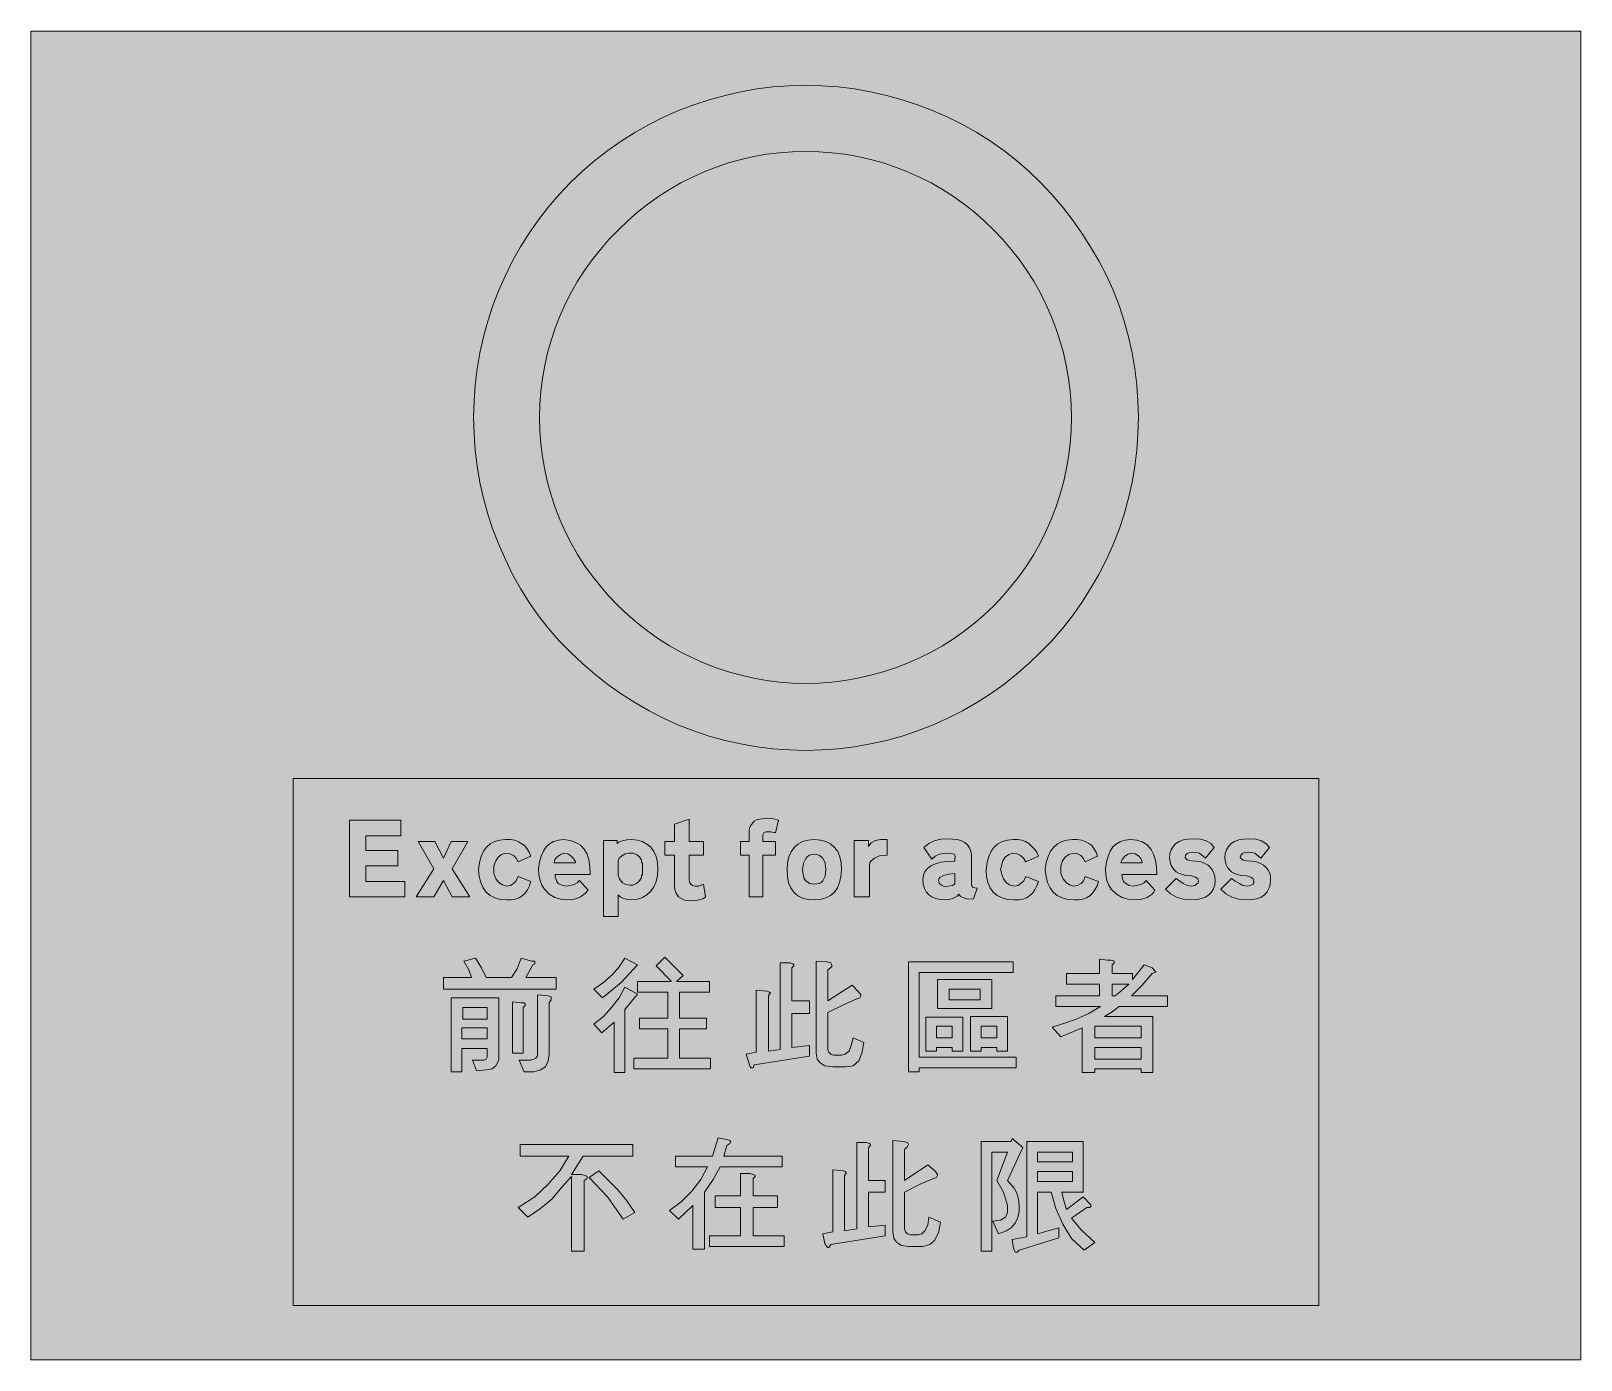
# Model space of a CAD drawing. Header units: metres. Extents: x 141 to 429, y 13 to 259.
import ezdxf

# ---------------------------------------------------------------- set-up
doc = ezdxf.new("R2010")
doc.units = ezdxf.units.M
for name, color, linetype, true_color in [('FILL_BLACK_000000', 7, 'Continuous', 0x000000), ('FILL_RED_FF0000', 7, 'Continuous', 0xff0000), ('FILL_WHITE_FFFFFF', 7, 'Continuous', 0xffffff), ('FILL_YELLOW_FFFF00', 7, 'Continuous', 0xffff00)]:
    doc.layers.add(name, color=color, linetype=linetype, true_color=true_color)

msp = doc.modelspace()

# ---------------------------------------------------------------- hatches: boundary and pattern name
at = {"layer": 'FILL_BLACK_000000', "true_color": 0x000000}
h = msp.add_hatch(color=7, dxfattribs=at)
h.dxf.hatch_style = 1
h.paths.add_polyline_path([(203.22, 101.52), (210.42, 101.52), (210.42, 98.64), (200.16, 98.64), (200.16, 112.86), (209.7, 112.86), (209.7, 109.98), (203.22, 109.98), (203.22, 107.28), (209.16, 107.28), (209.16, 104.4), (203.22, 104.4), (203.22, 101.52)])
h = msp.add_hatch(color=7, dxfattribs=at)
h.dxf.hatch_style = 1
h.paths.add_polyline_path([(265.86, 108.9), (265.86, 106.38), (263.16, 106.38), (263.16, 101.88), (263.27, 101.36), (263.52, 100.98), (263.81, 100.73), (264.24, 100.62), (264.96, 100.62), (265.86, 100.98), (266.22, 98.64), (265.74, 98.3), (265.09, 98.08), (264.25, 97.96), (263.16, 97.92), (262.62, 97.98), (262.1, 98.14), (261.18, 98.64), (260.68, 99.49), (260.52, 100.01), (260.46, 100.62), (260.46, 106.38), (258.66, 106.38), (258.66, 108.9), (260.46, 108.9), (260.46, 112.14), (263.16, 113.04), (263.16, 108.9), (265.86, 108.9)])
h = msp.add_hatch(color=7, dxfattribs=at)
h.dxf.hatch_style = 1
h.paths.add_polyline_path([(274.32, 98.64), (274.32, 106.38), (272.7, 106.38), (272.7, 108.9), (274.32, 108.9), (274.32, 110.88), (274.38, 111.39), (274.57, 111.85), (275.22, 112.68), (275.69, 112.92), (276.28, 113.08), (277.74, 113.22), (278.8, 113.11), (279.72, 112.86), (279.18, 110.52), (278.28, 110.7), (277.38, 110.7), (277.02, 110.52), (276.84, 110.16), (276.84, 108.9), (279.18, 108.9), (279.18, 106.38), (276.84, 106.38), (276.84, 98.64), (274.32, 98.64)])
h = msp.add_hatch(color=7, dxfattribs=at)
h.dxf.hatch_style = 1
h.paths.add_polyline_path([(230.02, 109.3), (230.78, 109.17), (231.44, 108.91), (232.02, 108.54), (232.63, 108.16), (233.1, 107.64), (233.53, 106.92), (233.82, 106.2), (231.48, 105.12), (231.11, 105.83), (230.58, 106.33), (229.91, 106.64), (229.14, 106.74), (228.4, 106.5), (227.79, 106.04), (227.32, 105.35), (226.98, 104.4), (226.98, 103.68), (226.98, 103.14), (226.98, 102.96), (227.35, 102.01), (227.88, 101.32), (228.55, 100.86), (229.32, 100.62), (230.02, 100.75), (230.58, 101.16), (231.1, 101.65), (231.48, 102.42), (233.82, 101.52), (233.57, 100.69), (233.22, 99.97), (232.78, 99.36), (232.24, 98.86), (231.63, 98.49), (230.93, 98.23), (230.16, 98.1), (229.32, 98.1), (228.17, 98.19), (227.16, 98.47), (226.29, 98.92), (225.56, 99.54), (224.98, 100.33), (224.54, 101.29), (224.24, 102.41), (224.1, 103.68), (224.29, 105.01), (224.61, 106.15), (225.05, 107.11), (225.61, 107.89), (226.3, 108.49), (227.11, 108.92), (228.06, 109.18), (229.14, 109.26), (230.02, 109.3)])
h = msp.add_hatch(color=7, dxfattribs=at)
h.dxf.hatch_style = 1
h.paths.add_polyline_path([(238.34, 102.33), (238.5, 101.88), (238.61, 101.52), (238.86, 101.16), (239.67, 100.75), (240.48, 100.62), (241.85, 100.96), (242.43, 101.25), (242.82, 101.7), (244.44, 99.9), (243.92, 99.27), (243, 98.64), (242.33, 98.33), (241.67, 98.17), (240.48, 98.1), (239.38, 98.21), (238.27, 98.55), (237.24, 99.16), (236.34, 100.08), (235.87, 100.82), (235.53, 101.7), (235.33, 102.71), (235.26, 103.86), (235.45, 105.13), (235.74, 106.22), (236.14, 107.15), (236.65, 107.91), (237.29, 108.5), (238.04, 108.92), (238.93, 109.18), (239.94, 109.26), (241.14, 109.1), (242.17, 108.75), (243.03, 108.22), (243.72, 107.5), (244.24, 106.6), (244.6, 105.51), (244.78, 104.24), (244.8, 102.78), (238.32, 102.78), (238.34, 102.33)])
h.paths.add_polyline_path([(242.1, 105.12), (241.74, 105.75), (241.24, 106.27), (240.68, 106.61), (240.12, 106.74), (239.42, 106.6), (238.86, 106.2), (238.52, 105.9), (238.3, 105.57), (238.14, 104.94), (242.1, 104.94), (242.1, 105.12)], flags=16)
h = msp.add_hatch(color=7, dxfattribs=at)
h.dxf.hatch_style = 1
h.paths.add_polyline_path([(257.05, 101.52), (256.62, 100.53), (256.05, 99.7), (255.34, 99.02), (254.51, 98.52), (253.58, 98.21), (252.54, 98.1), (251.74, 98.16), (251.01, 98.35), (250.41, 98.63), (250.02, 99), (250.02, 95.04), (247.32, 95.04), (247.32, 109.08), (249.84, 109.08), (249.84, 108.54), (250.16, 108.8), (250.78, 109.03), (251.61, 109.2), (252.54, 109.26), (253.58, 109.17), (254.51, 108.9), (255.34, 108.45), (256.05, 107.84), (256.62, 107.07), (257.05, 106.15), (257.31, 105.07), (257.4, 103.86), (257.31, 102.63), (257.05, 101.52)])
h.paths.add_polyline_path([(253.44, 101.16), (253.96, 101.63), (254.34, 102.24), (254.34, 102.6), (254.52, 102.78), (254.52, 104.94), (254.34, 104.94), (254.34, 105.48), (253.95, 106.08), (253.39, 106.51), (252.77, 106.75), (252.18, 106.74), (252, 106.74), (251.31, 106.62), (250.67, 106.29), (250.2, 105.83), (250.02, 105.3), (250.02, 102.6), (250.24, 101.97), (250.74, 101.34), (251.46, 100.93), (252.18, 100.8), (252.74, 100.84), (253.44, 101.16)], flags=16)
h = msp.add_hatch(color=7, dxfattribs=at)
h.dxf.hatch_style = 1
h.paths.add_polyline_path([(291.09, 101.29), (290.68, 100.33), (290.12, 99.54), (289.4, 98.92), (288.53, 98.47), (287.53, 98.19), (286.38, 98.1), (285.23, 98.17), (284.22, 98.41), (283.34, 98.86), (282.6, 99.54), (282.02, 100.31), (281.63, 101.27), (281.41, 102.4), (281.34, 103.68), (281.42, 104.95), (281.67, 106.07), (282.08, 107.03), (282.65, 107.82), (283.36, 108.44), (284.23, 108.89), (285.23, 109.17), (286.38, 109.26), (287.53, 109.19), (288.54, 108.94), (289.42, 108.5), (290.16, 107.82), (290.74, 107.05), (291.13, 106.09), (291.35, 104.96), (291.42, 103.68), (291.34, 102.41), (291.09, 101.29)])
h.paths.add_polyline_path([(288, 105.84), (287.33, 106.33), (286.89, 106.5), (286.38, 106.56), (285.93, 106.51), (285.51, 106.36), (285.14, 106.12), (284.83, 105.79), (284.38, 104.89), (284.22, 103.68), (284.36, 102.49), (284.52, 102.03), (284.76, 101.7), (285.5, 101.14), (286.38, 100.98), (287.33, 101.15), (287.7, 101.36), (288, 101.65), (288.41, 102.5), (288.54, 103.68), (288.41, 104.89), (288, 105.84)], flags=16)
h = msp.add_hatch(color=7, dxfattribs=at)
h.dxf.hatch_style = 1
h.paths.add_polyline_path([(293.76, 109.08), (296.46, 109.08), (296.46, 108), (296.66, 108.37), (296.95, 108.67), (297.72, 109.08), (298.66, 109.3), (299.88, 109.26), (299.88, 106.38), (298.51, 106.24), (297.54, 105.84), (296.89, 105.28), (296.7, 104.95), (296.64, 104.58), (296.64, 98.64), (293.76, 98.64), (293.76, 109.08)])
h = msp.add_hatch(color=7, dxfattribs=at)
h.dxf.hatch_style = 1
h.paths.add_polyline_path([(314.86, 98.23), (314.1, 98.46), (313.51, 98.75), (313.2, 99.18), (312.86, 98.78), (312.21, 98.44), (311.43, 98.19), (310.68, 98.1), (309.73, 98.16), (308.89, 98.34), (308.18, 98.63), (307.6, 99.04), (307.14, 99.58), (306.81, 100.23), (306.61, 100.99), (306.54, 101.88), (306.63, 102.65), (306.91, 103.33), (307.38, 103.91), (308.02, 104.4), (308.86, 104.79), (309.88, 105.07), (311.09, 105.24), (312.48, 105.3), (312.48, 105.66), (312.52, 106.18), (312.3, 106.56), (311.92, 106.72), (311.4, 106.74), (310.43, 106.72), (309.6, 106.56), (308.81, 106.18), (308.16, 105.66), (306.72, 107.82), (307.6, 108.53), (308.63, 109.03), (309.83, 109.34), (311.22, 109.44), (312.95, 109.28), (313.68, 109.06), (314.28, 108.72), (314.78, 108.28), (315.18, 107.75), (315.44, 107.13), (315.54, 106.38), (315.54, 100.98), (315.61, 100.72), (315.81, 100.48), (316.15, 100.32), (316.62, 100.26), (315.9, 98.28), (314.86, 98.23)])
h.paths.add_polyline_path([(309.96, 100.8), (310.45, 100.57), (311.22, 100.62), (312.05, 100.75), (312.31, 100.92), (312.48, 101.16), (312.48, 102.96), (311.26, 102.85), (310.32, 102.6), (309.67, 102.22), (309.48, 101.97), (309.42, 101.7), (309.55, 101.18), (309.96, 100.8)], flags=16)
h = msp.add_hatch(color=7, dxfattribs=at)
h.dxf.hatch_style = 1
h.paths.add_polyline_path([(324.08, 109.3), (324.85, 109.17), (325.56, 108.91), (326.16, 108.54), (327.19, 107.57), (327.63, 106.95), (327.96, 106.2), (325.62, 105.12), (325.18, 105.83), (324.65, 106.33), (324.03, 106.64), (323.28, 106.74), (322.44, 106.5), (321.79, 106.04), (321.36, 105.35), (321.12, 104.4), (320.94, 103.68), (321.12, 103.14), (321.12, 102.96), (321.46, 102.01), (321.95, 101.32), (322.61, 100.86), (323.46, 100.62), (324.16, 100.75), (324.72, 101.16), (325.24, 101.65), (325.62, 102.42), (327.96, 101.52), (327.66, 100.69), (327.28, 99.97), (326.84, 99.36), (326.32, 98.86), (325.72, 98.49), (325.05, 98.23), (324.3, 98.1), (323.46, 98.1), (322.25, 98.19), (321.2, 98.47), (320.31, 98.92), (319.57, 99.54), (318.99, 100.33), (318.57, 101.29), (318.32, 102.41), (318.24, 103.68), (318.43, 105.01), (318.75, 106.15), (319.19, 107.11), (319.75, 107.89), (320.44, 108.49), (321.25, 108.92), (322.2, 109.18), (323.28, 109.26), (324.08, 109.3)])
h = msp.add_hatch(color=7, dxfattribs=at)
h.dxf.hatch_style = 1
h.paths.add_polyline_path([(335.14, 109.3), (335.92, 109.17), (336.64, 108.91), (337.32, 108.54), (337.84, 108.16), (338.22, 107.64), (338.65, 106.92), (338.94, 106.2), (336.6, 105.12), (336.26, 105.83), (335.79, 106.33), (335.18, 106.64), (334.44, 106.74), (333.59, 106.5), (332.93, 106.04), (332.44, 105.35), (332.1, 104.4), (332.1, 103.68), (332.1, 103.14), (332.1, 102.96), (332.54, 102.01), (333.07, 101.32), (333.69, 100.86), (334.44, 100.62), (335.23, 100.75), (335.88, 101.16), (336.12, 101.36), (336.31, 101.65), (336.6, 102.42), (339.12, 101.52), (338.82, 100.69), (338.44, 99.97), (338, 99.36), (337.48, 98.86), (336.88, 98.49), (336.21, 98.23), (335.46, 98.1), (334.62, 98.1), (333.41, 98.19), (332.36, 98.47), (331.46, 98.92), (330.7, 99.54), (330.11, 100.33), (329.66, 101.29), (329.36, 102.41), (329.22, 103.68), (329.42, 105.01), (329.75, 106.15), (330.21, 107.11), (330.79, 107.89), (331.49, 108.49), (332.31, 108.92), (333.23, 109.18), (334.26, 109.26), (335.14, 109.3)])
h = msp.add_hatch(color=7, dxfattribs=at)
h.dxf.hatch_style = 1
h.paths.add_polyline_path([(343.46, 102.33), (343.62, 101.88), (343.75, 101.52), (344.16, 101.16), (344.81, 100.75), (345.6, 100.62), (346.97, 100.96), (347.55, 101.25), (347.94, 101.7), (349.56, 99.9), (349.36, 99.51), (349.04, 99.14), (348.12, 98.53), (346.93, 98.15), (345.6, 98.1), (344.52, 98.21), (343.46, 98.55), (342.44, 99.16), (341.46, 100.08), (340.99, 100.82), (340.65, 101.7), (340.45, 102.71), (340.38, 103.86), (340.57, 105.13), (340.86, 106.22), (341.26, 107.15), (341.77, 107.91), (342.41, 108.5), (343.16, 108.92), (344.05, 109.18), (345.06, 109.26), (346.21, 109.16), (347.22, 108.83), (348.1, 108.27), (348.84, 107.46), (349.31, 106.55), (349.65, 105.46), (349.85, 104.19), (349.92, 102.78), (343.44, 102.78), (343.46, 102.33)])
h.paths.add_polyline_path([(347.22, 105.12), (346.96, 105.75), (346.5, 106.27), (345.9, 106.61), (345.24, 106.74), (344.61, 106.6), (343.98, 106.2), (343.48, 105.57), (343.26, 104.94), (347.22, 104.94), (347.22, 105.12)], flags=16)
h = msp.add_hatch(color=7, dxfattribs=at)
h.dxf.hatch_style = 1
h.paths.add_polyline_path([(360.65, 100.87), (360.42, 100.15), (360.07, 99.53), (359.57, 99.02), (358.95, 98.62), (358.21, 98.33), (357.36, 98.16), (356.4, 98.1), (354.88, 98.23), (353.56, 98.62), (352.45, 99.24), (351.54, 100.08), (353.52, 102.06), (354.15, 101.54), (354.78, 101.16), (355.59, 100.75), (356.4, 100.62), (356.98, 100.73), (357.3, 100.98), (357.61, 101.25), (357.66, 101.52), (357.52, 101.99), (357.1, 102.33), (356.37, 102.53), (355.32, 102.6), (354.03, 103), (353.53, 103.31), (353.11, 103.68), (352.79, 104.12), (352.54, 104.62), (352.26, 105.84), (352.34, 106.67), (352.56, 107.39), (352.92, 108.01), (353.43, 108.52), (354.07, 108.92), (354.84, 109.21), (355.74, 109.38), (356.76, 109.44), (358.01, 109.34), (359.05, 109.03), (359.9, 108.53), (360.54, 107.82), (358.92, 105.84), (357.84, 106.74), (357.28, 106.9), (356.58, 106.92), (355.98, 106.86), (355.52, 106.67), (355.24, 106.39), (355.14, 106.02), (355.14, 105.84), (355.32, 105.84), (355.43, 105.66), (355.68, 105.48), (356.35, 105.32), (357.3, 105.3), (358.12, 105.12), (358.82, 104.86), (359.41, 104.52), (359.89, 104.11), (360.25, 103.61), (360.51, 103.05), (360.67, 102.41), (360.72, 101.7), (360.65, 100.87)])
h = msp.add_hatch(color=7, dxfattribs=at)
h.dxf.hatch_style = 1
h.paths.add_polyline_path([(370.91, 100.92), (370.71, 100.21), (370.37, 99.57), (369.9, 99), (369.19, 98.56), (368.41, 98.28), (367.57, 98.14), (366.66, 98.1), (365.14, 98.23), (363.82, 98.62), (362.71, 99.24), (361.8, 100.08), (363.78, 102.06), (364.43, 101.54), (365.22, 101.16), (365.87, 100.75), (366.66, 100.62), (367.27, 100.73), (367.74, 100.98), (367.9, 101.25), (367.92, 101.52), (367.78, 101.99), (367.36, 102.33), (366.63, 102.53), (365.58, 102.6), (364.29, 103), (363.79, 103.31), (363.37, 103.68), (363.05, 104.12), (362.8, 104.62), (362.52, 105.84), (362.6, 106.67), (362.82, 107.39), (363.18, 108.01), (363.69, 108.52), (364.33, 108.92), (365.1, 109.21), (366, 109.38), (367.02, 109.44), (368.27, 109.34), (369.31, 109.03), (370.16, 108.53), (370.8, 107.82), (369.18, 105.84), (368.1, 106.74), (367.54, 106.9), (366.84, 106.92), (366.24, 106.86), (365.78, 106.67), (365.5, 106.39), (365.4, 106.02), (365.53, 105.75), (365.94, 105.48), (366.61, 105.32), (367.56, 105.3), (368.39, 105.12), (369.11, 104.86), (369.72, 104.52), (370.21, 104.11), (370.59, 103.61), (370.85, 103.05), (370.98, 102.41), (370.98, 101.7), (370.91, 100.92)])
h = msp.add_hatch(color=7, dxfattribs=at)
h.dxf.hatch_style = 1
h.paths.add_polyline_path([(222.12, 108.9), (219.24, 103.86), (222.48, 98.64), (219.24, 98.64), (217.62, 101.7), (215.82, 98.64), (212.58, 98.64), (215.82, 103.86), (212.94, 108.9), (216, 108.9), (217.62, 105.84), (219.06, 108.9), (222.12, 108.9)])
h = msp.add_hatch(color=7, dxfattribs=at)
h.dxf.hatch_style = 1
h.paths.add_polyline_path([(222.3, 85.14), (221.4, 86.76), (223.56, 87.3), (224.64, 85.5), (225.54, 83.7), (230.22, 83.7), (231.3, 85.32), (232.02, 87.3), (234, 86.76), (234.54, 86.76), (234.54, 86.22), (234.18, 86.04), (232.92, 83.7), (238.5, 83.7), (238.5, 81.54), (217.62, 81.54), (217.62, 83.7), (222.84, 83.7), (222.3, 85.14)])
h = msp.add_hatch(color=7, dxfattribs=at)
h.dxf.hatch_style = 1
h.paths.add_polyline_path([(250.56, 82.8), (247.14, 79.92), (245.52, 81.54), (247.32, 82.8), (248.94, 84.24), (250.2, 85.68), (251.28, 87.3), (253.62, 86.04), (250.56, 82.8)])
h = msp.add_hatch(color=7, dxfattribs=at)
h.dxf.hatch_style = 1
h.paths.add_polyline_path([(262.08, 84.06), (260.82, 82.98), (266.94, 82.98), (266.94, 81), (261.36, 81), (261.36, 76.14), (266.4, 76.14), (266.4, 74.16), (261.36, 74.16), (261.36, 68.76), (267.12, 68.76), (267.12, 66.78), (252.9, 66.78), (252.9, 68.76), (259.2, 68.76), (259.2, 74.16), (253.98, 74.16), (253.98, 76.14), (259.2, 76.14), (259.2, 81), (253.62, 81), (253.62, 82.98), (259.92, 82.98), (257.04, 85.86), (258.66, 87.48), (262.08, 84.06)])
h = msp.add_hatch(color=7, dxfattribs=at)
h.dxf.hatch_style = 1
h.paths.add_polyline_path([(275.58, 69.84), (275.58, 81.36), (277.56, 81.18), (278.1, 81), (278.28, 80.82), (278.1, 80.64), (277.92, 80.28), (277.92, 70.02), (280.08, 70.38), (280.08, 86.4), (281.88, 86.4), (282.42, 86.22), (282.6, 86.04), (282.6, 85.86), (282.24, 85.5), (282.24, 79.38), (285.48, 79.38), (285.48, 77.04), (282.24, 77.04), (282.24, 70.74), (285.48, 71.1), (285.48, 69.12), (275.22, 67.5), (275.04, 66.96), (274.68, 66.96), (274.5, 67.14), (274.32, 67.68), (273.78, 69.48), (275.58, 69.84)])
h = msp.add_hatch(color=7, dxfattribs=at)
h.dxf.hatch_style = 1
h.paths.add_polyline_path([(288.72, 86.58), (289.44, 86.4), (289.62, 86.04), (289.62, 85.68), (288.9, 85.14), (288.9, 79.38), (293.4, 82.26), (294.66, 81), (295.02, 80.46), (295.02, 80.28), (294.84, 79.92), (294.3, 79.74), (291.78, 78.66), (288.9, 77.22), (288.9, 70.38), (289.08, 69.84), (289.44, 69.48), (289.98, 69.3), (291.42, 69.3), (292.14, 69.48), (292.86, 70.02), (293.22, 71.1), (293.58, 72.54), (295.56, 71.64), (295.2, 69.66), (294.66, 68.22), (293.58, 67.32), (292.32, 67.14), (289.8, 67.14), (288.36, 67.32), (287.46, 67.86), (286.92, 68.58), (286.74, 69.66), (286.74, 86.76), (288.72, 86.58)])
h = msp.add_hatch(color=7, dxfattribs=at)
h.dxf.hatch_style = 1
h.paths.add_polyline_path([(323.28, 86.58), (323.28, 84.6), (305.82, 84.6), (305.82, 68.94), (323.82, 68.94), (323.82, 66.96), (305.82, 66.96), (305.82, 66.24), (303.84, 66.24), (303.84, 86.58), (323.28, 86.58)])
h = msp.add_hatch(color=7, dxfattribs=at)
h.dxf.hatch_style = 1
h.paths.add_polyline_path([(349.2, 66.06), (347.04, 66.06), (347.04, 66.78), (338.4, 66.78), (338.4, 66.06), (336.06, 66.06), (336.06, 74.34), (332.1, 72.72), (330.48, 74.52), (332.82, 75.24), (334.98, 75.96), (337.32, 77.04), (339.48, 78.3), (331.2, 78.3), (331.2, 80.28), (339.3, 80.28), (339.3, 82.44), (333.18, 82.44), (333.18, 84.42), (339.3, 84.42), (339.3, 87.12), (340.74, 86.94), (341.46, 86.94), (342, 86.76), (342, 86.4), (341.64, 86.04), (341.64, 84.42), (345.42, 84.42), (345.42, 83.34), (347.58, 86.04), (349.02, 85.5), (349.56, 84.96), (349.74, 84.78), (349.56, 84.6), (349.02, 84.42), (347.22, 82.26), (345.24, 80.28), (351.9, 80.28), (351.9, 78.3), (342.9, 78.3), (341.46, 77.22), (340.2, 76.5), (349.2, 76.5), (349.2, 66.06)])
h.paths.add_polyline_path([(341.64, 82.44), (341.64, 80.28), (342.18, 80.28), (343.26, 81.18), (344.7, 82.44), (341.64, 82.44)], flags=16)
h.paths.add_polyline_path([(338.4, 74.7), (338.4, 72.54), (347.04, 72.54), (347.04, 74.7), (338.4, 74.7)], flags=16)
h.paths.add_polyline_path([(347.04, 70.74), (338.4, 70.74), (338.4, 68.58), (347.04, 68.58), (347.04, 70.74)], flags=16)
h = msp.add_hatch(color=7, dxfattribs=at)
h.dxf.hatch_style = 1
h.paths.add_polyline_path([(251.28, 77.76), (251.28, 66.06), (249.3, 66.06), (249.3, 75.42), (246.96, 73.44), (245.52, 75.06), (247.32, 76.5), (248.76, 78.12), (250.2, 79.92), (251.28, 81.9), (253.62, 80.64), (251.28, 77.76)])
h = msp.add_hatch(color=7, dxfattribs=at)
h.dxf.hatch_style = 1
h.paths.add_polyline_path([(319.32, 77.94), (309.24, 77.94), (309.24, 83.34), (319.32, 83.34), (319.32, 77.94)])
h.paths.add_polyline_path([(317.16, 81.54), (311.4, 81.54), (311.4, 79.56), (317.16, 79.56), (317.16, 81.54)], flags=16)
h = msp.add_hatch(color=7, dxfattribs=at)
h.dxf.hatch_style = 1
h.paths.add_polyline_path([(227.34, 67.32), (226.62, 66.78), (225.54, 66.6), (223.74, 66.42), (223.02, 68.4), (225.18, 68.4), (225.54, 68.58), (225.72, 68.94), (225.72, 70.56), (221.04, 70.56), (221.04, 66.24), (219.06, 66.24), (219.06, 79.92), (227.88, 79.92), (227.88, 68.4), (227.34, 67.32)])
h.paths.add_polyline_path([(221.04, 74.34), (221.04, 72.36), (225.72, 72.36), (225.72, 74.34), (221.04, 74.34)], flags=16)
h.paths.add_polyline_path([(225.72, 78.12), (221.22, 78.12), (221.22, 75.96), (225.72, 75.96), (225.72, 78.12)], flags=16)
h = msp.add_hatch(color=7, dxfattribs=at)
h.dxf.hatch_style = 1
h.paths.add_polyline_path([(232.02, 79.02), (232.56, 79.02), (232.74, 78.84), (232.74, 78.48), (232.38, 78.12), (232.38, 69.66), (230.4, 69.66), (230.4, 79.2), (232.02, 79.02)])
h = msp.add_hatch(color=7, dxfattribs=at)
h.dxf.hatch_style = 1
h.paths.add_polyline_path([(237.06, 80.28), (237.6, 80.1), (237.6, 79.56), (237.24, 79.02), (237.24, 69.48), (237.06, 68.22), (236.52, 67.14), (235.62, 66.6), (234.36, 66.24), (232.56, 66.24), (231.66, 68.4), (233.82, 68.4), (234.36, 68.58), (234.72, 68.76), (235.08, 69.12), (235.08, 80.46), (237.06, 80.28)])
h = msp.add_hatch(color=7, dxfattribs=at)
h.dxf.hatch_style = 1
h.paths.add_polyline_path([(313.92, 70.02), (311.94, 70.02), (311.94, 70.74), (309.06, 70.74), (309.06, 70.02), (307.08, 70.02), (307.08, 76.32), (313.92, 76.32), (313.92, 70.02)])
h.paths.add_polyline_path([(311.94, 74.7), (309.06, 74.7), (309.06, 72.54), (311.94, 72.54), (311.94, 74.7)], flags=16)
h = msp.add_hatch(color=7, dxfattribs=at)
h.dxf.hatch_style = 1
h.paths.add_polyline_path([(322.2, 70.02), (320.22, 70.02), (320.22, 70.74), (317.34, 70.74), (317.34, 70.02), (315.36, 70.02), (315.36, 76.5), (322.2, 76.5), (322.2, 70.02)])
h.paths.add_polyline_path([(320.22, 74.7), (317.34, 74.7), (317.34, 72.54), (320.22, 72.54), (320.22, 74.7)], flags=16)
h = msp.add_hatch(color=7, dxfattribs=at)
h.dxf.hatch_style = 1
h.paths.add_polyline_path([(252.72, 52.74), (252.72, 50.58), (243.54, 50.58), (241.38, 47.16), (243.18, 47.16), (243.9, 46.98), (244.26, 46.8), (244.26, 46.44), (243.72, 46.08), (243.72, 32.94), (241.38, 32.94), (241.38, 46.8), (239.58, 44.82), (237.78, 42.66), (235.62, 40.86), (233.28, 39.24), (231.48, 41.04), (234.54, 43.02), (237.06, 45.36), (239.22, 47.88), (240.84, 50.58), (231.84, 50.58), (231.84, 52.74), (252.72, 52.74)])
h = msp.add_hatch(color=7, dxfattribs=at)
h.dxf.hatch_style = 1
h.paths.add_polyline_path([(260.64, 50.58), (267.48, 50.58), (268.56, 54), (270.18, 53.64), (270.72, 53.46), (270.9, 53.28), (270.72, 52.92), (270.18, 52.56), (269.64, 50.58), (280.44, 50.58), (280.44, 48.6), (268.92, 48.6), (267.66, 46.26), (266.04, 43.92), (266.04, 33.3), (263.88, 33.3), (263.88, 41.4), (261.18, 38.88), (259.56, 40.5), (261.72, 42.12), (263.7, 44.1), (265.32, 46.26), (266.58, 48.6), (260.64, 48.6), (260.64, 50.58)])
h = msp.add_hatch(color=7, dxfattribs=at)
h.dxf.hatch_style = 1
h.paths.add_polyline_path([(289.8, 36.54), (289.8, 48.06), (291.78, 47.88), (292.14, 47.7), (292.32, 47.52), (292.32, 47.34), (291.96, 46.98), (291.96, 36.72), (294.3, 37.08), (294.3, 53.1), (296.1, 53.1), (296.64, 52.92), (296.82, 52.74), (296.82, 52.56), (296.46, 52.2), (296.46, 46.08), (299.52, 46.08), (299.52, 43.92), (296.46, 43.92), (296.46, 37.44), (299.52, 37.8), (299.52, 35.82), (289.44, 34.2), (289.08, 33.66), (288.9, 33.66), (288.72, 33.84), (288.36, 34.38), (288, 36.18), (289.8, 36.54)])
h = msp.add_hatch(color=7, dxfattribs=at)
h.dxf.hatch_style = 1
h.paths.add_polyline_path([(302.94, 53.28), (303.66, 53.1), (303.84, 52.74), (303.66, 52.38), (303.12, 51.84), (303.12, 46.08), (307.44, 48.96), (308.88, 47.7), (309.24, 47.16), (309.24, 46.98), (309.06, 46.62), (308.52, 46.44), (306, 45.36), (303.12, 43.92), (303.12, 37.08), (303.3, 36.54), (303.66, 36.18), (304.2, 36), (305.64, 36), (306.36, 36.18), (306.9, 36.72), (307.44, 37.8), (307.62, 39.24), (309.78, 38.34), (309.42, 36.36), (308.7, 34.92), (307.8, 34.2), (306.54, 33.84), (303.84, 33.84), (302.58, 34.02), (301.68, 34.56), (301.14, 35.28), (300.96, 36.54), (300.96, 53.46), (302.94, 53.28)])
h = msp.add_hatch(color=7, dxfattribs=at)
h.dxf.hatch_style = 1
h.paths.add_polyline_path([(317.34, 53.28), (322.92, 53.28), (323.1, 53.82), (325.08, 52.2), (322.2, 46.08), (323.46, 44.64), (323.94, 43.69), (324.26, 42.61), (324.4, 41.46), (324.36, 40.29), (324.12, 39.18), (323.66, 38.17), (322.96, 37.33), (322.02, 36.72), (320.58, 36.18), (319.5, 38.52), (320.94, 38.7), (321.84, 39.24), (322.2, 40.14), (322.2, 41.4), (321.48, 43.92), (320.22, 46.08), (322.2, 51.3), (319.32, 51.3), (319.32, 32.94), (317.34, 32.94), (317.34, 53.28)])
h = msp.add_hatch(color=7, dxfattribs=at)
h.dxf.hatch_style = 1
h.paths.add_polyline_path([(336.24, 43.92), (332.28, 43.92), (332.64, 42.3), (333.18, 40.68), (336.24, 43.02), (337.68, 41.58), (337.68, 41.22), (337.5, 41.04), (336.96, 41.04), (334.08, 39.06), (335.88, 36.9), (338.4, 34.56), (336.42, 33.12), (334.08, 35.28), (332.46, 37.98), (331.2, 40.86), (330.3, 43.92), (327.78, 43.92), (327.78, 36.18), (331.74, 37.26), (331.74, 35.46), (324.36, 33.12), (324, 32.76), (323.64, 32.76), (323.46, 33.12), (323.28, 33.84), (323.1, 35.1), (325.8, 35.64), (325.8, 53.28), (336.24, 53.28), (336.24, 43.92)])
h.paths.add_polyline_path([(327.78, 51.3), (327.78, 49.5), (334.26, 49.5), (334.26, 51.3), (327.78, 51.3)], flags=16)
h.paths.add_polyline_path([(334.26, 47.7), (327.78, 47.7), (327.78, 45.9), (334.26, 45.9), (334.26, 47.7)], flags=16)
h = msp.add_hatch(color=7, dxfattribs=at)
h.dxf.hatch_style = 1
h.paths.add_polyline_path([(248.04, 43.02), (244.62, 46.62), (246.42, 47.88), (250.02, 44.28), (251.64, 42.3), (253.08, 40.14), (250.92, 38.88), (248.04, 43.02)])
h = msp.add_hatch(color=7, dxfattribs=at)
h.dxf.hatch_style = 1
h.paths.add_polyline_path([(268.02, 43.2), (272.7, 43.2), (272.7, 47.34), (274.5, 47.34), (275.04, 47.16), (275.4, 46.98), (275.4, 46.8), (275.04, 46.44), (275.04, 43.2), (279.54, 43.2), (279.54, 41.04), (275.04, 41.04), (275.04, 35.82), (280.8, 35.82), (280.8, 33.84), (266.94, 33.84), (266.94, 35.82), (272.7, 35.82), (272.7, 41.04), (268.02, 41.04), (268.02, 43.2)])
at = {"layer": 'FILL_RED_FF0000', "true_color": 0xff0000}
h = msp.add_hatch(color=7, dxfattribs=at)
h.dxf.hatch_style = 1
h.paths.add_polyline_path([(346.42, 184.52), (346.2, 181.5), (345.83, 178.49), (345.31, 175.5), (344.65, 172.55), (343.84, 169.64), (342.9, 166.78), (341.82, 163.98), (340.55, 161.18), (339.15, 158.45), (337.64, 155.81), (336.01, 153.25), (334.27, 150.78), (332.4, 148.41), (330.42, 146.15), (328.32, 144), (326.17, 141.9), (323.91, 139.92), (321.54, 138.05), (319.07, 136.3), (316.51, 134.68), (313.87, 133.17), (311.14, 131.77), (308.34, 130.5), (305.54, 129.42), (302.68, 128.48), (299.77, 127.67), (296.82, 127.01), (293.83, 126.49), (290.82, 126.12), (287.8, 125.9), (284.76, 125.82), (281.73, 125.9), (278.72, 126.12), (275.73, 126.49), (272.77, 127.01), (269.83, 127.67), (266.91, 128.48), (264.03, 129.42), (261.18, 130.5), (258.44, 131.77), (255.75, 133.17), (253.13, 134.68), (250.58, 136.3), (248.11, 138.05), (245.71, 139.92), (243.41, 141.9), (241.2, 144), (239.1, 146.15), (237.12, 148.41), (235.26, 150.78), (233.53, 153.25), (231.92, 155.81), (230.44, 158.45), (229.09, 161.18), (227.88, 163.98), (226.8, 166.78), (225.86, 169.64), (225.05, 172.55), (224.39, 175.5), (223.87, 178.49), (223.5, 181.5), (223.28, 184.52), (223.2, 187.56), (223.28, 190.59), (223.5, 193.6), (223.87, 196.59), (224.39, 199.55), (225.05, 202.49), (225.86, 205.41), (226.8, 208.29), (227.88, 211.14), (229.09, 213.88), (230.44, 216.57), (231.92, 219.19), (233.53, 221.74), (235.26, 224.21), (237.12, 226.61), (239.1, 228.91), (241.2, 231.12), (243.41, 233.22), (245.71, 235.2), (248.11, 237.06), (250.58, 238.79), (253.13, 240.4), (255.75, 241.88), (258.44, 243.23), (261.18, 244.44), (264.03, 245.52), (266.91, 246.46), (269.83, 247.27), (272.77, 247.93), (275.73, 248.45), (278.72, 248.82), (281.73, 249.04), (284.76, 249.12), (287.8, 249.04), (290.82, 248.82), (293.83, 248.45), (296.82, 247.93), (299.77, 247.27), (302.68, 246.46), (305.54, 245.52), (308.34, 244.44), (311.14, 243.23), (313.87, 241.88), (316.51, 240.4), (319.07, 238.79), (321.54, 237.06), (323.91, 235.2), (326.17, 233.22), (328.32, 231.12), (330.42, 228.91), (332.4, 226.61), (334.27, 224.21), (336.01, 221.74), (337.64, 219.19), (339.15, 216.57), (340.55, 213.88), (341.82, 211.14), (342.9, 208.29), (343.84, 205.41), (344.65, 202.49), (345.31, 199.55), (345.83, 196.59), (346.2, 193.6), (346.42, 190.59), (346.5, 187.56), (346.42, 184.52)])
at = {"layer": 'FILL_WHITE_FFFFFF', "true_color": 0xffffff}
h = msp.add_hatch(color=7, dxfattribs=at)
h.dxf.hatch_style = 1
h.paths.add_polyline_path([(334.02, 185.1), (333.84, 182.66), (333.54, 180.24), (333.12, 177.85), (332.59, 175.49), (331.94, 173.16), (331.19, 170.86), (330.32, 168.61), (329.35, 166.41), (328.27, 164.26), (327.09, 162.16), (325.8, 160.12), (324.42, 158.15), (322.93, 156.24), (321.35, 154.4), (319.68, 152.64), (317.92, 150.97), (316.08, 149.39), (314.17, 147.9), (312.2, 146.52), (310.16, 145.23), (308.06, 144.05), (305.91, 142.97), (303.7, 142), (301.45, 141.13), (299.16, 140.38), (296.83, 139.73), (294.47, 139.2), (292.08, 138.78), (289.66, 138.48), (287.22, 138.3), (284.76, 138.24), (282.33, 138.3), (279.92, 138.48), (277.53, 138.78), (275.16, 139.2), (272.81, 139.73), (270.49, 140.38), (268.21, 141.13), (265.97, 142), (263.78, 142.97), (261.63, 144.05), (259.53, 145.23), (257.5, 146.52), (255.52, 147.9), (253.62, 149.39), (251.78, 150.97), (250.02, 152.64), (248.31, 154.4), (246.71, 156.24), (245.2, 158.15), (243.79, 160.12), (242.49, 162.16), (241.29, 164.26), (240.2, 166.41), (239.22, 168.61), (238.35, 170.86), (237.59, 173.16), (236.94, 175.49), (236.4, 177.85), (235.98, 180.24), (235.68, 182.66), (235.5, 185.1), (235.44, 187.56), (235.5, 189.99), (235.68, 192.4), (235.98, 194.79), (236.4, 197.16), (236.94, 199.51), (237.59, 201.83), (238.35, 204.11), (239.22, 206.35), (240.2, 208.54), (241.29, 210.69), (242.49, 212.79), (243.79, 214.82), (245.2, 216.8), (246.71, 218.7), (248.31, 220.54), (250.02, 222.3), (251.78, 224.01), (253.62, 225.61), (255.52, 227.12), (257.5, 228.53), (259.53, 229.83), (261.63, 231.03), (263.78, 232.12), (265.97, 233.1), (268.21, 233.97), (270.49, 234.73), (272.81, 235.38), (275.16, 235.92), (277.53, 236.34), (279.92, 236.64), (282.33, 236.82), (284.76, 236.88), (287.22, 236.82), (289.66, 236.64), (292.08, 236.34), (294.47, 235.92), (296.83, 235.38), (299.16, 234.73), (301.45, 233.97), (303.7, 233.1), (305.91, 232.12), (308.06, 231.03), (310.16, 229.83), (312.2, 228.53), (314.17, 227.12), (316.08, 225.61), (317.92, 224.01), (319.68, 222.3), (321.35, 220.54), (322.93, 218.7), (324.42, 216.8), (325.8, 214.82), (327.09, 212.79), (328.27, 210.69), (329.35, 208.54), (330.32, 206.35), (331.19, 204.11), (331.94, 201.83), (332.59, 199.51), (333.12, 197.16), (333.54, 194.79), (333.84, 192.4), (334.02, 189.99), (334.08, 187.56), (334.02, 185.1)])
h = msp.add_hatch(color=7, dxfattribs=at)
h.dxf.hatch_style = 1
h.paths.add_polyline_path([(379.98, 120.6), (379.98, 22.86), (189.72, 22.86), (189.72, 120.6), (379.98, 120.6)])
at = {"layer": 'FILL_YELLOW_FFFF00', "true_color": 0xffff00}
h = msp.add_hatch(color=7, dxfattribs=at)
h.dxf.hatch_style = 1
h.paths.add_polyline_path([(428.58, 259.2), (428.58, 12.78), (141.12, 12.78), (141.12, 259.2), (428.58, 259.2)])

# ---------------------------------------------------------------- linework, layer by layer
at = {"layer": 'FILL_BLACK_000000', "lineweight": 0, "true_color": 0x000000}
for points in [[(203.22, 101.52), (210.42, 101.52), (210.42, 98.64), (200.16, 98.64), (200.16, 112.86), (209.7, 112.86), (209.7, 109.98), (203.22, 109.98), (203.22, 107.28), (209.16, 107.28), (209.16, 104.4), (203.22, 104.4)], [(265.86, 108.9), (265.86, 106.38), (263.16, 106.38), (263.16, 101.88), (263.27, 101.36), (263.52, 100.98), (263.81, 100.73), (264.24, 100.62), (264.96, 100.62), (265.86, 100.98), (266.22, 98.64), (265.74, 98.3), (265.09, 98.08), (264.25, 97.96), (263.16, 97.92), (262.62, 97.98), (262.1, 98.14), (261.18, 98.64), (260.68, 99.49), (260.52, 100.01), (260.46, 100.62), (260.46, 106.38), (258.66, 106.38), (258.66, 108.9), (260.46, 108.9), (260.46, 112.14), (263.16, 113.04), (263.16, 108.9)], [(274.32, 98.64), (274.32, 106.38), (272.7, 106.38), (272.7, 108.9), (274.32, 108.9), (274.32, 110.88), (274.38, 111.39), (274.57, 111.85), (275.22, 112.68), (275.69, 112.92), (276.28, 113.08), (277.74, 113.22), (278.8, 113.11), (279.72, 112.86), (279.18, 110.52), (278.28, 110.7), (277.38, 110.7), (277.02, 110.52), (276.84, 110.16), (276.84, 108.9), (279.18, 108.9), (279.18, 106.38), (276.84, 106.38), (276.84, 98.64)], [(230.02, 109.3), (230.78, 109.17), (231.44, 108.91), (232.02, 108.54), (232.63, 108.16), (233.1, 107.64), (233.53, 106.92), (233.82, 106.2), (231.48, 105.12), (231.11, 105.83), (230.58, 106.33), (229.91, 106.64), (229.14, 106.74), (228.4, 106.5), (227.79, 106.04), (227.32, 105.35), (226.98, 104.4), (226.98, 103.68), (226.98, 103.14), (226.98, 102.96), (227.35, 102.01), (227.88, 101.32), (228.55, 100.86), (229.32, 100.62), (230.02, 100.75), (230.58, 101.16), (231.1, 101.65), (231.48, 102.42), (233.82, 101.52), (233.57, 100.69), (233.22, 99.97), (232.78, 99.36), (232.24, 98.86), (231.63, 98.49), (230.93, 98.23), (230.16, 98.1), (229.32, 98.1), (228.17, 98.19), (227.16, 98.47), (226.29, 98.92), (225.56, 99.54), (224.98, 100.33), (224.54, 101.29), (224.24, 102.41), (224.1, 103.68), (224.29, 105.01), (224.61, 106.15), (225.05, 107.11), (225.61, 107.89), (226.3, 108.49), (227.11, 108.92), (228.06, 109.18), (229.14, 109.26)], [(238.34, 102.33), (238.5, 101.88), (238.61, 101.52), (238.86, 101.16), (239.67, 100.75), (240.48, 100.62), (241.85, 100.96), (242.43, 101.25), (242.82, 101.7), (244.44, 99.9), (243.92, 99.27), (243, 98.64), (242.33, 98.33), (241.67, 98.17), (240.48, 98.1), (239.38, 98.21), (238.27, 98.55), (237.24, 99.16), (236.34, 100.08), (235.87, 100.82), (235.53, 101.7), (235.33, 102.71), (235.26, 103.86), (235.45, 105.13), (235.74, 106.22), (236.14, 107.15), (236.65, 107.91), (237.29, 108.5), (238.04, 108.92), (238.93, 109.18), (239.94, 109.26), (241.14, 109.1), (242.17, 108.75), (243.03, 108.22), (243.72, 107.5), (244.24, 106.6), (244.6, 105.51), (244.78, 104.24), (244.8, 102.78), (238.32, 102.78)], [(257.05, 101.52), (256.62, 100.53), (256.05, 99.7), (255.34, 99.02), (254.51, 98.52), (253.58, 98.21), (252.54, 98.1), (251.74, 98.16), (251.01, 98.35), (250.41, 98.63), (250.02, 99), (250.02, 95.04), (247.32, 95.04), (247.32, 109.08), (249.84, 109.08), (249.84, 108.54), (250.16, 108.8), (250.78, 109.03), (251.61, 109.2), (252.54, 109.26), (253.58, 109.17), (254.51, 108.9), (255.34, 108.45), (256.05, 107.84), (256.62, 107.07), (257.05, 106.15), (257.31, 105.07), (257.4, 103.86), (257.31, 102.63)], [(291.09, 101.29), (290.68, 100.33), (290.12, 99.54), (289.4, 98.92), (288.53, 98.47), (287.53, 98.19), (286.38, 98.1), (285.23, 98.17), (284.22, 98.41), (283.34, 98.86), (282.6, 99.54), (282.02, 100.31), (281.63, 101.27), (281.41, 102.4), (281.34, 103.68), (281.42, 104.95), (281.67, 106.07), (282.08, 107.03), (282.65, 107.82), (283.36, 108.44), (284.23, 108.89), (285.23, 109.17), (286.38, 109.26), (287.53, 109.19), (288.54, 108.94), (289.42, 108.5), (290.16, 107.82), (290.74, 107.05), (291.13, 106.09), (291.35, 104.96), (291.42, 103.68), (291.34, 102.41)], [(293.76, 109.08), (296.46, 109.08), (296.46, 108), (296.66, 108.37), (296.95, 108.67), (297.72, 109.08), (298.66, 109.3), (299.88, 109.26), (299.88, 106.38), (298.51, 106.24), (297.54, 105.84), (296.89, 105.28), (296.7, 104.95), (296.64, 104.58), (296.64, 98.64), (293.76, 98.64)], [(314.86, 98.23), (314.1, 98.46), (313.51, 98.75), (313.2, 99.18), (312.86, 98.78), (312.21, 98.44), (311.43, 98.19), (310.68, 98.1), (309.73, 98.16), (308.89, 98.34), (308.18, 98.63), (307.6, 99.04), (307.14, 99.58), (306.81, 100.23), (306.61, 100.99), (306.54, 101.88), (306.63, 102.65), (306.91, 103.33), (307.38, 103.91), (308.02, 104.4), (308.86, 104.79), (309.88, 105.07), (311.09, 105.24), (312.48, 105.3), (312.48, 105.66), (312.52, 106.18), (312.3, 106.56), (311.92, 106.72), (311.4, 106.74), (310.43, 106.72), (309.6, 106.56), (308.81, 106.18), (308.16, 105.66), (306.72, 107.82), (307.6, 108.53), (308.63, 109.03), (309.83, 109.34), (311.22, 109.44), (312.95, 109.28), (313.68, 109.06), (314.28, 108.72), (314.78, 108.28), (315.18, 107.75), (315.44, 107.13), (315.54, 106.38), (315.54, 100.98), (315.61, 100.72), (315.81, 100.48), (316.15, 100.32), (316.62, 100.26), (315.9, 98.28)], [(324.08, 109.3), (324.85, 109.17), (325.56, 108.91), (326.16, 108.54), (327.19, 107.57), (327.63, 106.95), (327.96, 106.2), (325.62, 105.12), (325.18, 105.83), (324.65, 106.33), (324.03, 106.64), (323.28, 106.74), (322.44, 106.5), (321.79, 106.04), (321.36, 105.35), (321.12, 104.4), (320.94, 103.68), (321.12, 103.14), (321.12, 102.96), (321.46, 102.01), (321.95, 101.32), (322.61, 100.86), (323.46, 100.62), (324.16, 100.75), (324.72, 101.16), (325.24, 101.65), (325.62, 102.42), (327.96, 101.52), (327.66, 100.69), (327.28, 99.97), (326.84, 99.36), (326.32, 98.86), (325.72, 98.49), (325.05, 98.23), (324.3, 98.1), (323.46, 98.1), (322.25, 98.19), (321.2, 98.47), (320.31, 98.92), (319.57, 99.54), (318.99, 100.33), (318.57, 101.29), (318.32, 102.41), (318.24, 103.68), (318.43, 105.01), (318.75, 106.15), (319.19, 107.11), (319.75, 107.89), (320.44, 108.49), (321.25, 108.92), (322.2, 109.18), (323.28, 109.26)], [(335.14, 109.3), (335.92, 109.17), (336.64, 108.91), (337.32, 108.54), (337.84, 108.16), (338.22, 107.64), (338.65, 106.92), (338.94, 106.2), (336.6, 105.12), (336.26, 105.83), (335.79, 106.33), (335.18, 106.64), (334.44, 106.74), (333.59, 106.5), (332.93, 106.04), (332.44, 105.35), (332.1, 104.4), (332.1, 103.68), (332.1, 103.14), (332.1, 102.96), (332.54, 102.01), (333.07, 101.32), (333.69, 100.86), (334.44, 100.62), (335.23, 100.75), (335.88, 101.16), (336.12, 101.36), (336.31, 101.65), (336.6, 102.42), (339.12, 101.52), (338.82, 100.69), (338.44, 99.97), (338, 99.36), (337.48, 98.86), (336.88, 98.49), (336.21, 98.23), (335.46, 98.1), (334.62, 98.1), (333.41, 98.19), (332.36, 98.47), (331.46, 98.92), (330.7, 99.54), (330.11, 100.33), (329.66, 101.29), (329.36, 102.41), (329.22, 103.68), (329.42, 105.01), (329.75, 106.15), (330.21, 107.11), (330.79, 107.89), (331.49, 108.49), (332.31, 108.92), (333.23, 109.18), (334.26, 109.26)], [(343.46, 102.33), (343.62, 101.88), (343.75, 101.52), (344.16, 101.16), (344.81, 100.75), (345.6, 100.62), (346.97, 100.96), (347.55, 101.25), (347.94, 101.7), (349.56, 99.9), (349.36, 99.51), (349.04, 99.14), (348.12, 98.53), (346.93, 98.15), (345.6, 98.1), (344.52, 98.21), (343.46, 98.55), (342.44, 99.16), (341.46, 100.08), (340.99, 100.82), (340.65, 101.7), (340.45, 102.71), (340.38, 103.86), (340.57, 105.13), (340.86, 106.22), (341.26, 107.15), (341.77, 107.91), (342.41, 108.5), (343.16, 108.92), (344.05, 109.18), (345.06, 109.26), (346.21, 109.16), (347.22, 108.83), (348.1, 108.27), (348.84, 107.46), (349.31, 106.55), (349.65, 105.46), (349.85, 104.19), (349.92, 102.78), (343.44, 102.78)], [(360.65, 100.87), (360.42, 100.15), (360.07, 99.53), (359.57, 99.02), (358.95, 98.62), (358.21, 98.33), (357.36, 98.16), (356.4, 98.1), (354.88, 98.23), (353.56, 98.62), (352.45, 99.24), (351.54, 100.08), (353.52, 102.06), (354.15, 101.54), (354.78, 101.16), (355.59, 100.75), (356.4, 100.62), (356.98, 100.73), (357.3, 100.98), (357.61, 101.25), (357.66, 101.52), (357.52, 101.99), (357.1, 102.33), (356.37, 102.53), (355.32, 102.6), (354.03, 103), (353.53, 103.31), (353.11, 103.68), (352.79, 104.12), (352.54, 104.62), (352.26, 105.84), (352.34, 106.67), (352.56, 107.39), (352.92, 108.01), (353.43, 108.52), (354.07, 108.92), (354.84, 109.21), (355.74, 109.38), (356.76, 109.44), (358.01, 109.34), (359.05, 109.03), (359.9, 108.53), (360.54, 107.82), (358.92, 105.84), (357.84, 106.74), (357.28, 106.9), (356.58, 106.92), (355.98, 106.86), (355.52, 106.67), (355.24, 106.39), (355.14, 106.02), (355.14, 105.84), (355.32, 105.84), (355.43, 105.66), (355.68, 105.48), (356.35, 105.32), (357.3, 105.3), (358.12, 105.12), (358.82, 104.86), (359.41, 104.52), (359.89, 104.11), (360.25, 103.61), (360.51, 103.05), (360.67, 102.41), (360.72, 101.7)], [(370.91, 100.92), (370.71, 100.21), (370.37, 99.57), (369.9, 99), (369.19, 98.56), (368.41, 98.28), (367.57, 98.14), (366.66, 98.1), (365.14, 98.23), (363.82, 98.62), (362.71, 99.24), (361.8, 100.08), (363.78, 102.06), (364.43, 101.54), (365.22, 101.16), (365.87, 100.75), (366.66, 100.62), (367.27, 100.73), (367.74, 100.98), (367.9, 101.25), (367.92, 101.52), (367.78, 101.99), (367.36, 102.33), (366.63, 102.53), (365.58, 102.6), (364.29, 103), (363.79, 103.31), (363.37, 103.68), (363.05, 104.12), (362.8, 104.62), (362.52, 105.84), (362.6, 106.67), (362.82, 107.39), (363.18, 108.01), (363.69, 108.52), (364.33, 108.92), (365.1, 109.21), (366, 109.38), (367.02, 109.44), (368.27, 109.34), (369.31, 109.03), (370.16, 108.53), (370.8, 107.82), (369.18, 105.84), (368.1, 106.74), (367.54, 106.9), (366.84, 106.92), (366.24, 106.86), (365.78, 106.67), (365.5, 106.39), (365.4, 106.02), (365.53, 105.75), (365.94, 105.48), (366.61, 105.32), (367.56, 105.3), (368.39, 105.12), (369.11, 104.86), (369.72, 104.52), (370.21, 104.11), (370.59, 103.61), (370.85, 103.05), (370.98, 102.41), (370.98, 101.7)], [(222.12, 108.9), (219.24, 103.86), (222.48, 98.64), (219.24, 98.64), (217.62, 101.7), (215.82, 98.64), (212.58, 98.64), (215.82, 103.86), (212.94, 108.9), (216, 108.9), (217.62, 105.84), (219.06, 108.9)], [(242.1, 105.12), (241.74, 105.75), (241.24, 106.27), (240.68, 106.61), (240.12, 106.74), (239.42, 106.6), (238.86, 106.2), (238.52, 105.9), (238.3, 105.57), (238.14, 104.94), (242.1, 104.94)], [(253.44, 101.16), (253.96, 101.63), (254.34, 102.24), (254.34, 102.6), (254.52, 102.78), (254.52, 104.94), (254.34, 104.94), (254.34, 105.48), (253.95, 106.08), (253.39, 106.51), (252.77, 106.75), (252.18, 106.74), (252, 106.74), (251.31, 106.62), (250.67, 106.29), (250.2, 105.83), (250.02, 105.3), (250.02, 102.6), (250.24, 101.97), (250.74, 101.34), (251.46, 100.93), (252.18, 100.8), (252.74, 100.84)], [(288, 105.84), (287.33, 106.33), (286.89, 106.5), (286.38, 106.56), (285.93, 106.51), (285.51, 106.36), (285.14, 106.12), (284.83, 105.79), (284.38, 104.89), (284.22, 103.68), (284.36, 102.49), (284.52, 102.03), (284.76, 101.7), (285.5, 101.14), (286.38, 100.98), (287.33, 101.15), (287.7, 101.36), (288, 101.65), (288.41, 102.5), (288.54, 103.68), (288.41, 104.89)], [(347.22, 105.12), (346.96, 105.75), (346.5, 106.27), (345.9, 106.61), (345.24, 106.74), (344.61, 106.6), (343.98, 106.2), (343.48, 105.57), (343.26, 104.94), (347.22, 104.94)], [(309.96, 100.8), (310.45, 100.57), (311.22, 100.62), (312.05, 100.75), (312.31, 100.92), (312.48, 101.16), (312.48, 102.96), (311.26, 102.85), (310.32, 102.6), (309.67, 102.22), (309.48, 101.97), (309.42, 101.7), (309.55, 101.18)], [(222.3, 85.14), (221.4, 86.76), (223.56, 87.3), (224.64, 85.5), (225.54, 83.7), (230.22, 83.7), (231.3, 85.32), (232.02, 87.3), (234, 86.76), (234.54, 86.76), (234.54, 86.22), (234.18, 86.04), (232.92, 83.7), (238.5, 83.7), (238.5, 81.54), (217.62, 81.54), (217.62, 83.7), (222.84, 83.7)], [(250.56, 82.8), (247.14, 79.92), (245.52, 81.54), (247.32, 82.8), (248.94, 84.24), (250.2, 85.68), (251.28, 87.3), (253.62, 86.04)], [(262.08, 84.06), (260.82, 82.98), (266.94, 82.98), (266.94, 81), (261.36, 81), (261.36, 76.14), (266.4, 76.14), (266.4, 74.16), (261.36, 74.16), (261.36, 68.76), (267.12, 68.76), (267.12, 66.78), (252.9, 66.78), (252.9, 68.76), (259.2, 68.76), (259.2, 74.16), (253.98, 74.16), (253.98, 76.14), (259.2, 76.14), (259.2, 81), (253.62, 81), (253.62, 82.98), (259.92, 82.98), (257.04, 85.86), (258.66, 87.48)], [(275.58, 69.84), (275.58, 81.36), (277.56, 81.18), (278.1, 81), (278.28, 80.82), (278.1, 80.64), (277.92, 80.28), (277.92, 70.02), (280.08, 70.38), (280.08, 86.4), (281.88, 86.4), (282.42, 86.22), (282.6, 86.04), (282.6, 85.86), (282.24, 85.5), (282.24, 79.38), (285.48, 79.38), (285.48, 77.04), (282.24, 77.04), (282.24, 70.74), (285.48, 71.1), (285.48, 69.12), (275.22, 67.5), (275.04, 66.96), (274.68, 66.96), (274.5, 67.14), (274.32, 67.68), (273.78, 69.48)], [(288.72, 86.58), (289.44, 86.4), (289.62, 86.04), (289.62, 85.68), (288.9, 85.14), (288.9, 79.38), (293.4, 82.26), (294.66, 81), (295.02, 80.46), (295.02, 80.28), (294.84, 79.92), (294.3, 79.74), (291.78, 78.66), (288.9, 77.22), (288.9, 70.38), (289.08, 69.84), (289.44, 69.48), (289.98, 69.3), (291.42, 69.3), (292.14, 69.48), (292.86, 70.02), (293.22, 71.1), (293.58, 72.54), (295.56, 71.64), (295.2, 69.66), (294.66, 68.22), (293.58, 67.32), (292.32, 67.14), (289.8, 67.14), (288.36, 67.32), (287.46, 67.86), (286.92, 68.58), (286.74, 69.66), (286.74, 86.76)], [(323.28, 86.58), (323.28, 84.6), (305.82, 84.6), (305.82, 68.94), (323.82, 68.94), (323.82, 66.96), (305.82, 66.96), (305.82, 66.24), (303.84, 66.24), (303.84, 86.58)], [(349.2, 66.06), (347.04, 66.06), (347.04, 66.78), (338.4, 66.78), (338.4, 66.06), (336.06, 66.06), (336.06, 74.34), (332.1, 72.72), (330.48, 74.52), (332.82, 75.24), (334.98, 75.96), (337.32, 77.04), (339.48, 78.3), (331.2, 78.3), (331.2, 80.28), (339.3, 80.28), (339.3, 82.44), (333.18, 82.44), (333.18, 84.42), (339.3, 84.42), (339.3, 87.12), (340.74, 86.94), (341.46, 86.94), (342, 86.76), (342, 86.4), (341.64, 86.04), (341.64, 84.42), (345.42, 84.42), (345.42, 83.34), (347.58, 86.04), (349.02, 85.5), (349.56, 84.96), (349.74, 84.78), (349.56, 84.6), (349.02, 84.42), (347.22, 82.26), (345.24, 80.28), (351.9, 80.28), (351.9, 78.3), (342.9, 78.3), (341.46, 77.22), (340.2, 76.5), (349.2, 76.5)], [(251.28, 77.76), (251.28, 66.06), (249.3, 66.06), (249.3, 75.42), (246.96, 73.44), (245.52, 75.06), (247.32, 76.5), (248.76, 78.12), (250.2, 79.92), (251.28, 81.9), (253.62, 80.64)], [(319.32, 77.94), (309.24, 77.94), (309.24, 83.34), (319.32, 83.34)], [(317.16, 81.54), (311.4, 81.54), (311.4, 79.56), (317.16, 79.56)], [(341.64, 82.44), (341.64, 80.28), (342.18, 80.28), (343.26, 81.18), (344.7, 82.44)], [(227.34, 67.32), (226.62, 66.78), (225.54, 66.6), (223.74, 66.42), (223.02, 68.4), (225.18, 68.4), (225.54, 68.58), (225.72, 68.94), (225.72, 70.56), (221.04, 70.56), (221.04, 66.24), (219.06, 66.24), (219.06, 79.92), (227.88, 79.92), (227.88, 68.4)], [(225.72, 78.12), (221.22, 78.12), (221.22, 75.96), (225.72, 75.96)], [(232.02, 79.02), (232.56, 79.02), (232.74, 78.84), (232.74, 78.48), (232.38, 78.12), (232.38, 69.66), (230.4, 69.66), (230.4, 79.2)], [(237.06, 80.28), (237.6, 80.1), (237.6, 79.56), (237.24, 79.02), (237.24, 69.48), (237.06, 68.22), (236.52, 67.14), (235.62, 66.6), (234.36, 66.24), (232.56, 66.24), (231.66, 68.4), (233.82, 68.4), (234.36, 68.58), (234.72, 68.76), (235.08, 69.12), (235.08, 80.46)], [(313.92, 70.02), (311.94, 70.02), (311.94, 70.74), (309.06, 70.74), (309.06, 70.02), (307.08, 70.02), (307.08, 76.32), (313.92, 76.32)], [(322.2, 70.02), (320.22, 70.02), (320.22, 70.74), (317.34, 70.74), (317.34, 70.02), (315.36, 70.02), (315.36, 76.5), (322.2, 76.5)], [(221.04, 74.34), (221.04, 72.36), (225.72, 72.36), (225.72, 74.34)], [(311.94, 74.7), (309.06, 74.7), (309.06, 72.54), (311.94, 72.54)], [(320.22, 74.7), (317.34, 74.7), (317.34, 72.54), (320.22, 72.54)], [(338.4, 74.7), (338.4, 72.54), (347.04, 72.54), (347.04, 74.7)], [(347.04, 70.74), (338.4, 70.74), (338.4, 68.58), (347.04, 68.58)], [(252.72, 52.74), (252.72, 50.58), (243.54, 50.58), (241.38, 47.16), (243.18, 47.16), (243.9, 46.98), (244.26, 46.8), (244.26, 46.44), (243.72, 46.08), (243.72, 32.94), (241.38, 32.94), (241.38, 46.8), (239.58, 44.82), (237.78, 42.66), (235.62, 40.86), (233.28, 39.24), (231.48, 41.04), (234.54, 43.02), (237.06, 45.36), (239.22, 47.88), (240.84, 50.58), (231.84, 50.58), (231.84, 52.74)], [(260.64, 50.58), (267.48, 50.58), (268.56, 54), (270.18, 53.64), (270.72, 53.46), (270.9, 53.28), (270.72, 52.92), (270.18, 52.56), (269.64, 50.58), (280.44, 50.58), (280.44, 48.6), (268.92, 48.6), (267.66, 46.26), (266.04, 43.92), (266.04, 33.3), (263.88, 33.3), (263.88, 41.4), (261.18, 38.88), (259.56, 40.5), (261.72, 42.12), (263.7, 44.1), (265.32, 46.26), (266.58, 48.6), (260.64, 48.6)], [(289.8, 36.54), (289.8, 48.06), (291.78, 47.88), (292.14, 47.7), (292.32, 47.52), (292.32, 47.34), (291.96, 46.98), (291.96, 36.72), (294.3, 37.08), (294.3, 53.1), (296.1, 53.1), (296.64, 52.92), (296.82, 52.74), (296.82, 52.56), (296.46, 52.2), (296.46, 46.08), (299.52, 46.08), (299.52, 43.92), (296.46, 43.92), (296.46, 37.44), (299.52, 37.8), (299.52, 35.82), (289.44, 34.2), (289.08, 33.66), (288.9, 33.66), (288.72, 33.84), (288.36, 34.38), (288, 36.18)], [(302.94, 53.28), (303.66, 53.1), (303.84, 52.74), (303.66, 52.38), (303.12, 51.84), (303.12, 46.08), (307.44, 48.96), (308.88, 47.7), (309.24, 47.16), (309.24, 46.98), (309.06, 46.62), (308.52, 46.44), (306, 45.36), (303.12, 43.92), (303.12, 37.08), (303.3, 36.54), (303.66, 36.18), (304.2, 36), (305.64, 36), (306.36, 36.18), (306.9, 36.72), (307.44, 37.8), (307.62, 39.24), (309.78, 38.34), (309.42, 36.36), (308.7, 34.92), (307.8, 34.2), (306.54, 33.84), (303.84, 33.84), (302.58, 34.02), (301.68, 34.56), (301.14, 35.28), (300.96, 36.54), (300.96, 53.46)], [(317.34, 53.28), (322.92, 53.28), (323.1, 53.82), (325.08, 52.2), (322.2, 46.08), (323.46, 44.64), (323.94, 43.69), (324.26, 42.61), (324.4, 41.46), (324.36, 40.29), (324.12, 39.18), (323.66, 38.17), (322.96, 37.33), (322.02, 36.72), (320.58, 36.18), (319.5, 38.52), (320.94, 38.7), (321.84, 39.24), (322.2, 40.14), (322.2, 41.4), (321.48, 43.92), (320.22, 46.08), (322.2, 51.3), (319.32, 51.3), (319.32, 32.94), (317.34, 32.94)], [(336.24, 43.92), (332.28, 43.92), (332.64, 42.3), (333.18, 40.68), (336.24, 43.02), (337.68, 41.58), (337.68, 41.22), (337.5, 41.04), (336.96, 41.04), (334.08, 39.06), (335.88, 36.9), (338.4, 34.56), (336.42, 33.12), (334.08, 35.28), (332.46, 37.98), (331.2, 40.86), (330.3, 43.92), (327.78, 43.92), (327.78, 36.18), (331.74, 37.26), (331.74, 35.46), (324.36, 33.12), (324, 32.76), (323.64, 32.76), (323.46, 33.12), (323.28, 33.84), (323.1, 35.1), (325.8, 35.64), (325.8, 53.28), (336.24, 53.28)], [(327.78, 51.3), (327.78, 49.5), (334.26, 49.5), (334.26, 51.3)], [(248.04, 43.02), (244.62, 46.62), (246.42, 47.88), (250.02, 44.28), (251.64, 42.3), (253.08, 40.14), (250.92, 38.88)], [(268.02, 43.2), (272.7, 43.2), (272.7, 47.34), (274.5, 47.34), (275.04, 47.16), (275.4, 46.98), (275.4, 46.8), (275.04, 46.44), (275.04, 43.2), (279.54, 43.2), (279.54, 41.04), (275.04, 41.04), (275.04, 35.82), (280.8, 35.82), (280.8, 33.84), (266.94, 33.84), (266.94, 35.82), (272.7, 35.82), (272.7, 41.04), (268.02, 41.04)], [(334.26, 47.7), (327.78, 47.7), (327.78, 45.9), (334.26, 45.9)]]:
    msp.add_lwpolyline(points, close=True, dxfattribs=at)
at = {"layer": 'FILL_RED_FF0000', "lineweight": 0, "true_color": 0xff0000}
msp.add_lwpolyline([(346.42, 184.52), (346.2, 181.5), (345.83, 178.49), (345.31, 175.5), (344.65, 172.55), (343.84, 169.64), (342.9, 166.78), (341.82, 163.98), (340.55, 161.18), (339.15, 158.45), (337.64, 155.81), (336.01, 153.25), (334.27, 150.78), (332.4, 148.41), (330.42, 146.15), (328.32, 144), (326.17, 141.9), (323.91, 139.92), (321.54, 138.05), (319.07, 136.3), (316.51, 134.68), (313.87, 133.17), (311.14, 131.77), (308.34, 130.5), (305.54, 129.42), (302.68, 128.48), (299.77, 127.67), (296.82, 127.01), (293.83, 126.49), (290.82, 126.12), (287.8, 125.9), (284.76, 125.82), (281.73, 125.9), (278.72, 126.12), (275.73, 126.49), (272.77, 127.01), (269.83, 127.67), (266.91, 128.48), (264.03, 129.42), (261.18, 130.5), (258.44, 131.77), (255.75, 133.17), (253.13, 134.68), (250.58, 136.3), (248.11, 138.05), (245.71, 139.92), (243.41, 141.9), (241.2, 144), (239.1, 146.15), (237.12, 148.41), (235.26, 150.78), (233.53, 153.25), (231.92, 155.81), (230.44, 158.45), (229.09, 161.18), (227.88, 163.98), (226.8, 166.78), (225.86, 169.64), (225.05, 172.55), (224.39, 175.5), (223.87, 178.49), (223.5, 181.5), (223.28, 184.52), (223.2, 187.56), (223.28, 190.59), (223.5, 193.6), (223.87, 196.59), (224.39, 199.55), (225.05, 202.49), (225.86, 205.41), (226.8, 208.29), (227.88, 211.14), (229.09, 213.88), (230.44, 216.57), (231.92, 219.19), (233.53, 221.74), (235.26, 224.21), (237.12, 226.61), (239.1, 228.91), (241.2, 231.12), (243.41, 233.22), (245.71, 235.2), (248.11, 237.06), (250.58, 238.79), (253.13, 240.4), (255.75, 241.88), (258.44, 243.23), (261.18, 244.44), (264.03, 245.52), (266.91, 246.46), (269.83, 247.27), (272.77, 247.93), (275.73, 248.45), (278.72, 248.82), (281.73, 249.04), (284.76, 249.12), (287.8, 249.04), (290.82, 248.82), (293.83, 248.45), (296.82, 247.93), (299.77, 247.27), (302.68, 246.46), (305.54, 245.52), (308.34, 244.44), (311.14, 243.23), (313.87, 241.88), (316.51, 240.4), (319.07, 238.79), (321.54, 237.06), (323.91, 235.2), (326.17, 233.22), (328.32, 231.12), (330.42, 228.91), (332.4, 226.61), (334.27, 224.21), (336.01, 221.74), (337.64, 219.19), (339.15, 216.57), (340.55, 213.88), (341.82, 211.14), (342.9, 208.29), (343.84, 205.41), (344.65, 202.49), (345.31, 199.55), (345.83, 196.59), (346.2, 193.6), (346.42, 190.59), (346.5, 187.56)], close=True, dxfattribs=at)
at = {"layer": 'FILL_WHITE_FFFFFF', "lineweight": 0, "true_color": 0xff0000}
msp.add_lwpolyline([(334.02, 185.1), (333.84, 182.66), (333.54, 180.24), (333.12, 177.85), (332.59, 175.49), (331.94, 173.16), (331.19, 170.86), (330.32, 168.61), (329.35, 166.41), (328.27, 164.26), (327.09, 162.16), (325.8, 160.12), (324.42, 158.15), (322.93, 156.24), (321.35, 154.4), (319.68, 152.64), (317.92, 150.97), (316.08, 149.39), (314.17, 147.9), (312.2, 146.52), (310.16, 145.23), (308.06, 144.05), (305.91, 142.97), (303.7, 142), (301.45, 141.13), (299.16, 140.38), (296.83, 139.73), (294.47, 139.2), (292.08, 138.78), (289.66, 138.48), (287.22, 138.3), (284.76, 138.24), (282.33, 138.3), (279.92, 138.48), (277.53, 138.78), (275.16, 139.2), (272.81, 139.73), (270.49, 140.38), (268.21, 141.13), (265.97, 142), (263.78, 142.97), (261.63, 144.05), (259.53, 145.23), (257.5, 146.52), (255.52, 147.9), (253.62, 149.39), (251.78, 150.97), (250.02, 152.64), (248.31, 154.4), (246.71, 156.24), (245.2, 158.15), (243.79, 160.12), (242.49, 162.16), (241.29, 164.26), (240.2, 166.41), (239.22, 168.61), (238.35, 170.86), (237.59, 173.16), (236.94, 175.49), (236.4, 177.85), (235.98, 180.24), (235.68, 182.66), (235.5, 185.1), (235.44, 187.56), (235.5, 189.99), (235.68, 192.4), (235.98, 194.79), (236.4, 197.16), (236.94, 199.51), (237.59, 201.83), (238.35, 204.11), (239.22, 206.35), (240.2, 208.54), (241.29, 210.69), (242.49, 212.79), (243.79, 214.82), (245.2, 216.8), (246.71, 218.7), (248.31, 220.54), (250.02, 222.3), (251.78, 224.01), (253.62, 225.61), (255.52, 227.12), (257.5, 228.53), (259.53, 229.83), (261.63, 231.03), (263.78, 232.12), (265.97, 233.1), (268.21, 233.97), (270.49, 234.73), (272.81, 235.38), (275.16, 235.92), (277.53, 236.34), (279.92, 236.64), (282.33, 236.82), (284.76, 236.88), (287.22, 236.82), (289.66, 236.64), (292.08, 236.34), (294.47, 235.92), (296.83, 235.38), (299.16, 234.73), (301.45, 233.97), (303.7, 233.1), (305.91, 232.12), (308.06, 231.03), (310.16, 229.83), (312.2, 228.53), (314.17, 227.12), (316.08, 225.61), (317.92, 224.01), (319.68, 222.3), (321.35, 220.54), (322.93, 218.7), (324.42, 216.8), (325.8, 214.82), (327.09, 212.79), (328.27, 210.69), (329.35, 208.54), (330.32, 206.35), (331.19, 204.11), (331.94, 201.83), (332.59, 199.51), (333.12, 197.16), (333.54, 194.79), (333.84, 192.4), (334.02, 189.99), (334.08, 187.56)], close=True, dxfattribs=at)
at = {"layer": 'FILL_WHITE_FFFFFF', "lineweight": 0, "true_color": 0xffff00}
msp.add_lwpolyline([(379.98, 120.6), (379.98, 22.86), (189.72, 22.86), (189.72, 120.6)], close=True, dxfattribs=at)
at = {"layer": 'FILL_YELLOW_FFFF00', "lineweight": 0, "true_color": 0xffff00}
msp.add_lwpolyline([(428.58, 259.2), (428.58, 12.78), (141.12, 12.78), (141.12, 259.2)], close=True, dxfattribs=at)

doc.saveas('drawing.dxf')
